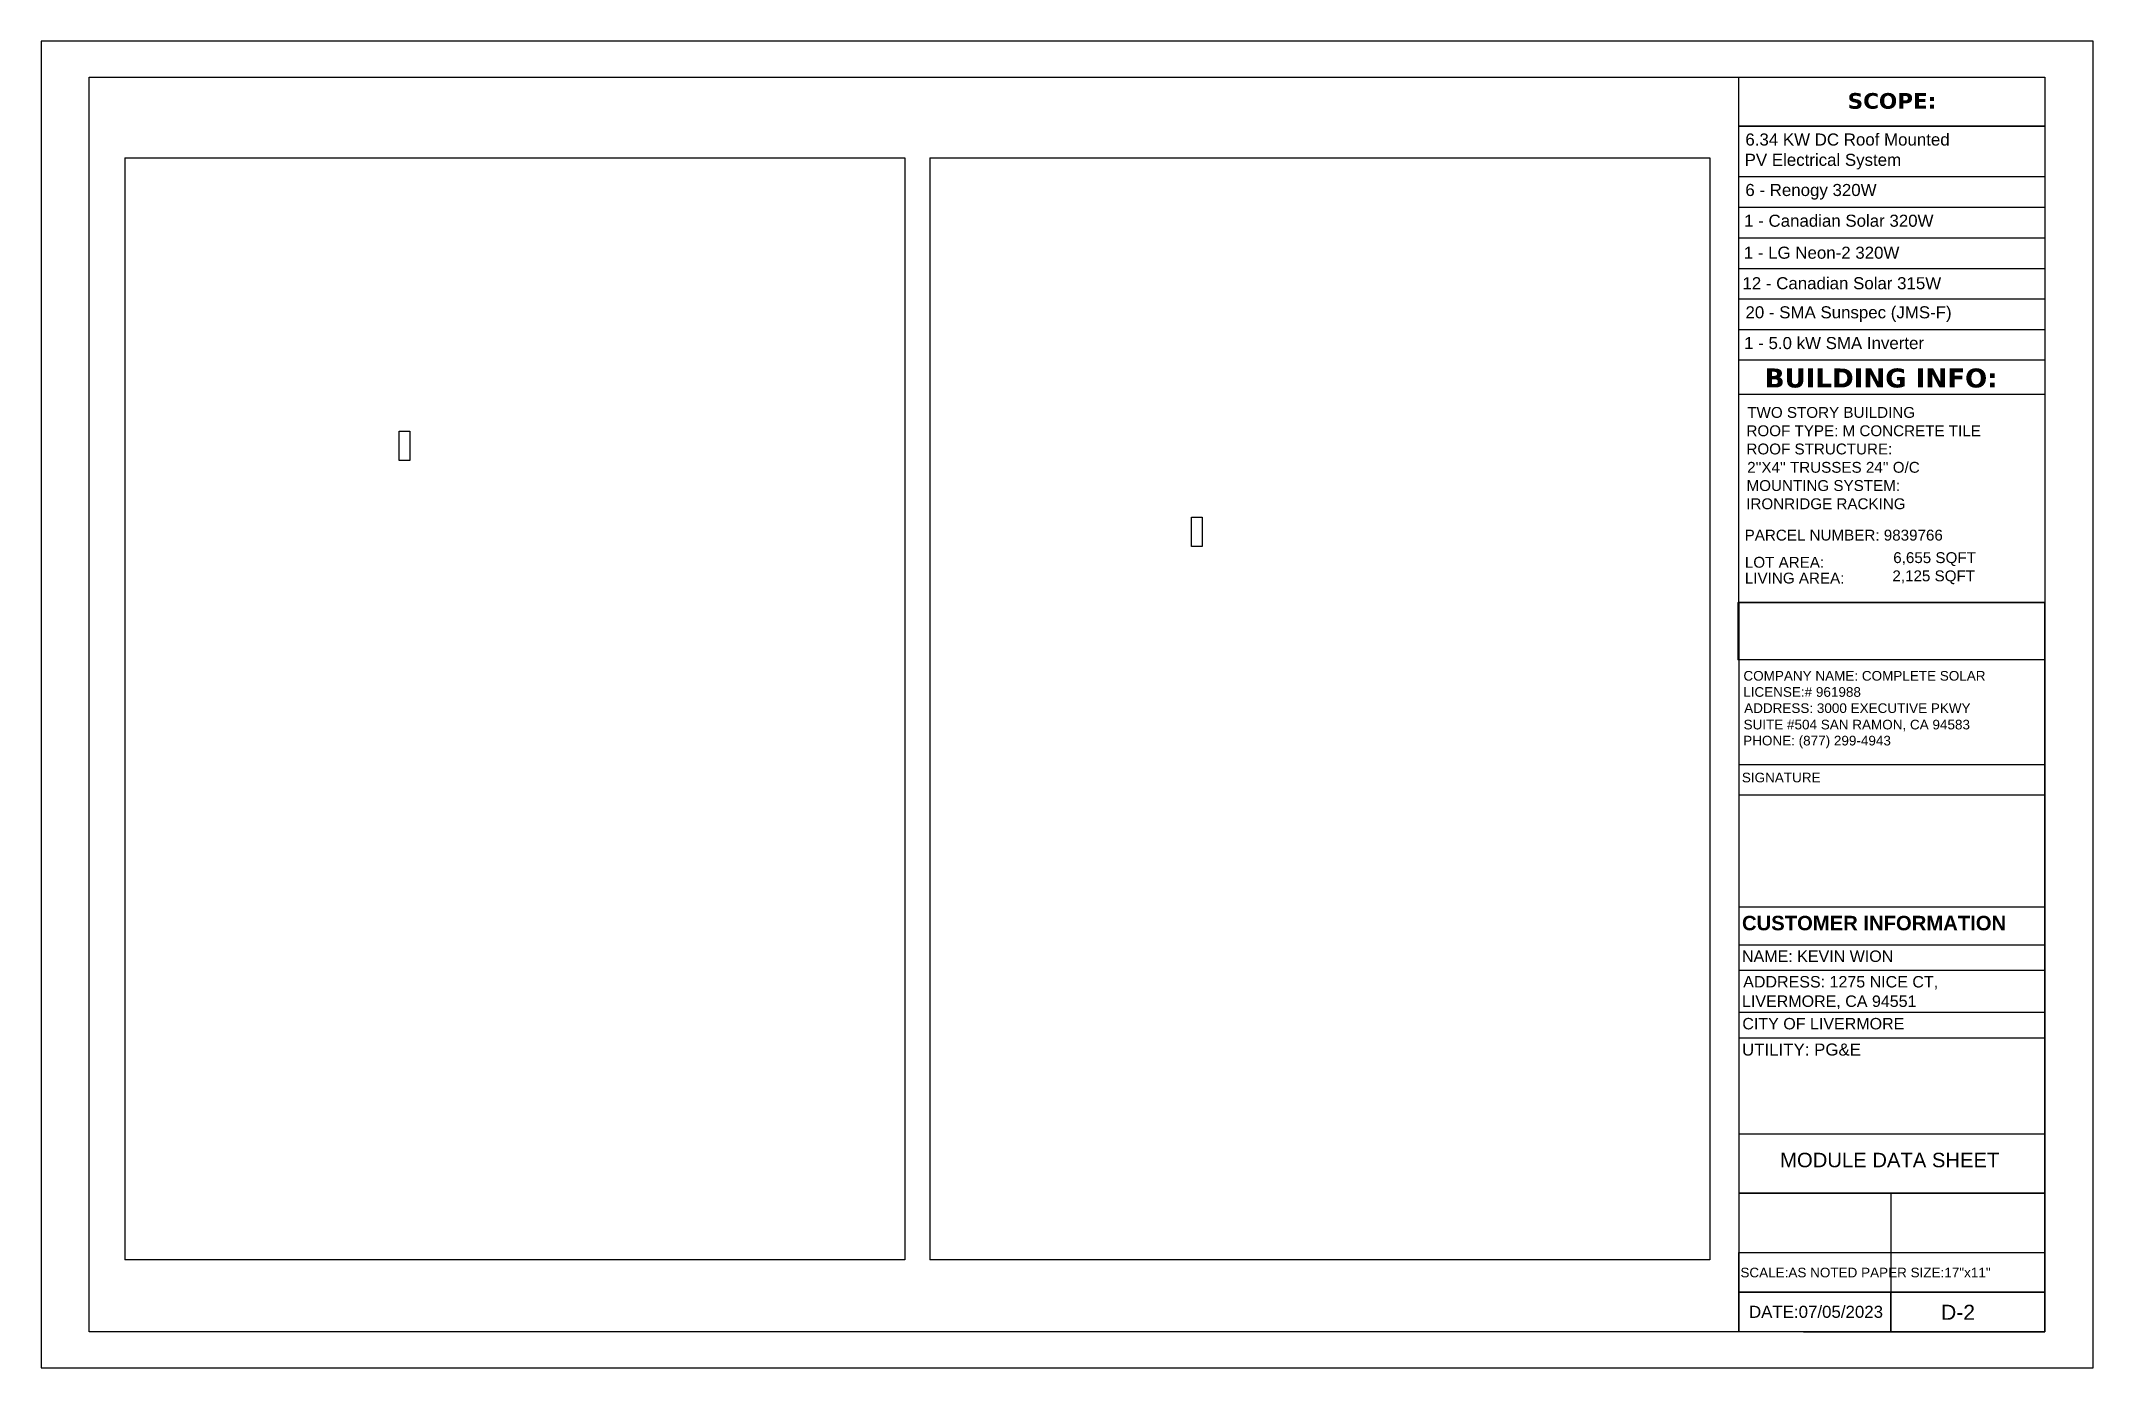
# Model space of a CAD drawing. Header units: inches. Extents: x 347 to 7477, y 1065 to 7514.
# Drawn here: x 385 to 2085, y 3579 to 4679 of the extents above; entities that cross this region are included whole.
import ezdxf

# ---------------------------------------------------------------- set-up
doc = ezdxf.new("R2010")
doc.units = ezdxf.units.IN
doc.header["$MEASUREMENT"] = 0
for name, color, linetype in [('PDF5_Text', 7, 'Continuous'), ('PDF9_0', 7, 'Continuous'), ('PDF9_PDF_Geometry', 7, 'Continuous'), ('PDF9_Text', 7, 'Continuous')]:
    doc.layers.add(name, color=color, linetype=linetype)
doc.styles.add('PDF Arial', font='arial.ttf')
doc.styles.add('PDF Arial Bold', font='arialbd.ttf')
doc.styles.add('PDF Verdana Bold', font='verdanab.ttf')
picture_1 = doc.add_image_def('image13.png', size_in_pixel=(45, 240))
picture_2 = doc.add_image_def('image14.png', size_in_pixel=(3353, 2372))
picture_3 = doc.add_image_def('image15.png', size_in_pixel=(3353, 2372))

msp = doc.modelspace()

# ---------------------------------------------------------------- texts
at = {"layer": 'PDF5_Text', "attachment_point": 7, "style": 'PDF Arial'}
for s, insert, char_height in [('1 - LG Neon-2 320W', (1795.3, 4498.8), 10), ('12 - Canadian Solar 315W', (1794.2, 4473.5), 10), ('PARCEL NUMBER: 9839766', (1796, 4265.2), 9), ('LOT AREA:', (1796.2, 4242.7), 9), ('LIVING AREA:', (1796.2, 4229.6), 9)]:
    msp.add_mtext(s, dxfattribs=dict(at, insert=insert, char_height=char_height))
at = {"layer": 'PDF9_Text', "attachment_point": 7}
for s, insert, char_height, style in [('SCOPE:', (1881.3, 4623), 13, 'PDF Verdana Bold'), ('6.34 KW DC Roof Mounted', (1796.6, 4592.6), 10, 'PDF Arial'), ('PV Electrical System', (1796, 4572.9), 10, 'PDF Arial'), ('6 - Renogy 320W', (1796.6, 4547.9), 10, 'PDF Arial'), ('1 - Canadian Solar 320W', (1795.6, 4525.3), 10, 'PDF Arial'), ('20 - SMA Sunspec (JMS-F)', (1796.7, 4446.5), 10, 'PDF Arial'), ('1 - 5.0 kW SMA Inverter', (1795.6, 4423.9), 10, 'PDF Arial'), ('BUILDING INFO:', (1812.6, 4391.9), 15.749, 'PDF Verdana Bold'), ('TWO STORY BUILDING', (1798.2, 4366.9), 9, 'PDF Arial'), ('ROOF TYPE: M CONCRETE TILE', (1797.5, 4351.7), 9, 'PDF Arial'), ('ROOF STRUCTURE:', (1797.5, 4336.6), 9, 'PDF Arial'), ("2''X4'' TRUSSES 24'' O/C", (1798.1, 4321.4), 9, 'PDF Arial'), ('MOUNTING SYSTEM:', (1797.6, 4306.3), 9, 'PDF Arial'), ('IRONRIDGE RACKING', (1797.3, 4291.2), 9, 'PDF Arial'), ('6,655 SQFT', (1919.1, 4244.2), 9, 'PDF Arial'), ('2,125 SQFT', (1918.4, 4229.1), 9, 'PDF Arial'), ('COMPANY NAME: COMPLETE SOLAR', (1795, 4149.1), 8, 'PDF Arial'), ('LICENSE:# 961988', (1794.8, 4135.7), 8, 'PDF Arial'), ('ADDRESS: 3000 EXECUTIVE PKWY', (1795.6, 4122.3), 8, 'PDF Arial'), ('SUITE #504 SAN RAMON, CA 94583', (1795.1, 4107.3), 8, 'PDF Arial'), ('PHONE: (877) 299-4943', (1794.8, 4093.1), 8, 'PDF Arial'), ('SIGNATURE', (1793.7, 4064.8), 8, 'PDF Arial'), ('CUSTOMER INFORMATION', (1793.8, 3942.1), 12, 'PDF Arial Bold'), ('NAME: KEVIN WION', (1793.8, 3915.9), 9.5, 'PDF Arial'), ('ADDRESS: 1275 NICE CT,', (1794.8, 3893.1), 9.5, 'PDF Arial'), ('LIVERMORE, CA 94551', (1793.8, 3877), 9.5, 'PDF Arial'), ('CITY OF LIVERMORE', (1794.1, 3860), 9.5, 'PDF Arial'), ('UTILITY: PG&E', (1793.8, 3838.3), 10, 'PDF Arial'), ('MODULE DATA SHEET', (1825.4, 3745.7), 12, 'PDF Arial'), ('SCALE:AS NOTED PAPER SIZE:17"x11"', (1792.5, 3654.5), 8, 'PDF Arial'), ('DATE:07/05/2023', (1799.6, 3620.9), 10, 'PDF Arial'), ('D-2', (1958.7, 3619.4), 12.5, 'PDF Arial')]:
    msp.add_mtext(s, dxfattribs=dict(at, insert=insert, char_height=char_height, style=style))

# ---------------------------------------------------------------- linework, layer by layer
at = {"layer": 'PDF9_0', "lineweight": 25}
for points in [[(384.7, 4679.4), (384.7, 3579.5), (2084.6, 3579.5), (2084.6, 4679.4)], [(2044.6, 4608.9), (1791.1, 4608.9)], [(2044.6, 4608.9), (2044.6, 4414.9), (1791.1, 4414.9), (1791.1, 4608.9)], [(1100.3, 3669.2), (454.4, 3669.2), (454.4, 4582.6), (1100.3, 4582.6)], [(1767.2, 3669.2), (1121.2, 3669.2), (1121.2, 4582.6), (1767.2, 4582.6)], [(1791.1, 4166.5), (1791.1, 4214.1), (2044.6, 4214.1), (2044.6, 4166.5)]]:
    msp.add_lwpolyline(points, close=True, dxfattribs=at)
for points in [[(1791.1, 4214.1), (1791.1, 4649.4)], [(1791.1, 4567), (2044.6, 4567)], [(1791.1, 4541.6), (2044.6, 4541.6)], [(1791.1, 4516.3), (2044.6, 4516.3)], [(1791.1, 4490.9), (2044.6, 4490.9)], [(1791.1, 4465.6), (2044.6, 4465.6)], [(1791.1, 4440.3), (2044.6, 4440.3)], [(1791.1, 4386.6), (2044.6, 4386.6)], [(1791.2, 4079.6), (2044.7, 4079.6)], [(1791.2, 4054.6), (2044.7, 4054.6)]]:
    msp.add_lwpolyline(points, dxfattribs=at)
at = {"layer": 'PDF9_0', "color": 5, "lineweight": 25}
for points in [[(681.4, 4356.1), (690.3, 4356.1), (690.3, 4331.6), (681.4, 4331.6)], [(1337.7, 4284.7), (1346.6, 4284.7), (1346.6, 4260.3), (1337.7, 4260.3)]]:
    msp.add_lwpolyline(points, close=True, dxfattribs=at)
at = {"layer": 'PDF9_PDF_Geometry', "lineweight": 25}
for points in [[(2044.6, 4649.4), (2044.6, 3609.5), (424.7, 3609.5), (424.7, 4649.4), (2044.6, 4649.4), (2044.6, 3609.5), (1791.1, 3609.5), (1791.1, 3642.2), (2044.6, 3642.2), (1791.1, 3642.2), (1791.1, 3675.2), (2044.6, 3675.2)], [(2044.6, 4131.6), (2044.6, 3675.2), (2044.6, 3642.2), (2044.6, 3609.5), (2044.6, 4214.1), (1791.1, 4214.1), (1791.1, 3609.5)], [(1791.1, 3961.6), (2044.6, 3961.6)], [(1791.1, 3930.2), (2044.6, 3930.2)], [(1791.1, 3909.2), (2044.6, 3909.2)], [(1791.1, 3874.3), (2044.7, 3874.3)], [(1791.1, 3853.1), (2044.7, 3853.1)], [(1791.1, 3773.6), (2044.7, 3773.6)], [(1794.7, 3724.4), (2044.6, 3724.4), (1791.1, 3724.4), (2044.6, 3724.4), (1917, 3724.4), (1917, 3675.2), (2044.6, 3675.2), (2044.6, 3724.4)], [(1917, 3675.2), (1917, 3642.2), (1917, 3609.5)]]:
    msp.add_lwpolyline(points, dxfattribs=at)
msp.add_lwpolyline([(2044.6, 3642.2), (2044.6, 3609.5), (1917, 3609.5), (1917, 3642.2)], close=True, dxfattribs=at)
at = {"layer": 'PDF9_PDF_Geometry', "color": 251, "lineweight": 25, "true_color": 0x525252}
msp.add_lwpolyline([(1844.7, 3609.5), (2044.6, 3609.5)], dxfattribs=at)

msp.set_redraw_order([(e.dxf.handle, doc.entitydb.next_handle()) for e in msp.query("TEXT MTEXT ATTDEF DIMENSION ARC_DIMENSION")])  # texts and dimensions are drawn at this point

# ---------------------------------------------------------------- pictures from other files: only their frames are drawn
at = {"layer": 'PDF9_0', "color": 7, "lineweight": 0}
image = msp.add_image(picture_3, insert=(1100.3, 3669.2), size_in_units=(913.3, 646.2), rotation=90, dxfattribs=at)
image.dxf.flags = 15
image = msp.add_image(picture_2, insert=(1767.2, 3669.2), size_in_units=(913.3, 646.2), rotation=90, dxfattribs=at)
image.dxf.flags = 15
image = msp.add_image(picture_1, insert=(2044.6, 4166.5), size_in_units=(47.5, 254.3), rotation=90, dxfattribs=at)
image.dxf.flags = 15

doc.saveas('drawing.dxf')
